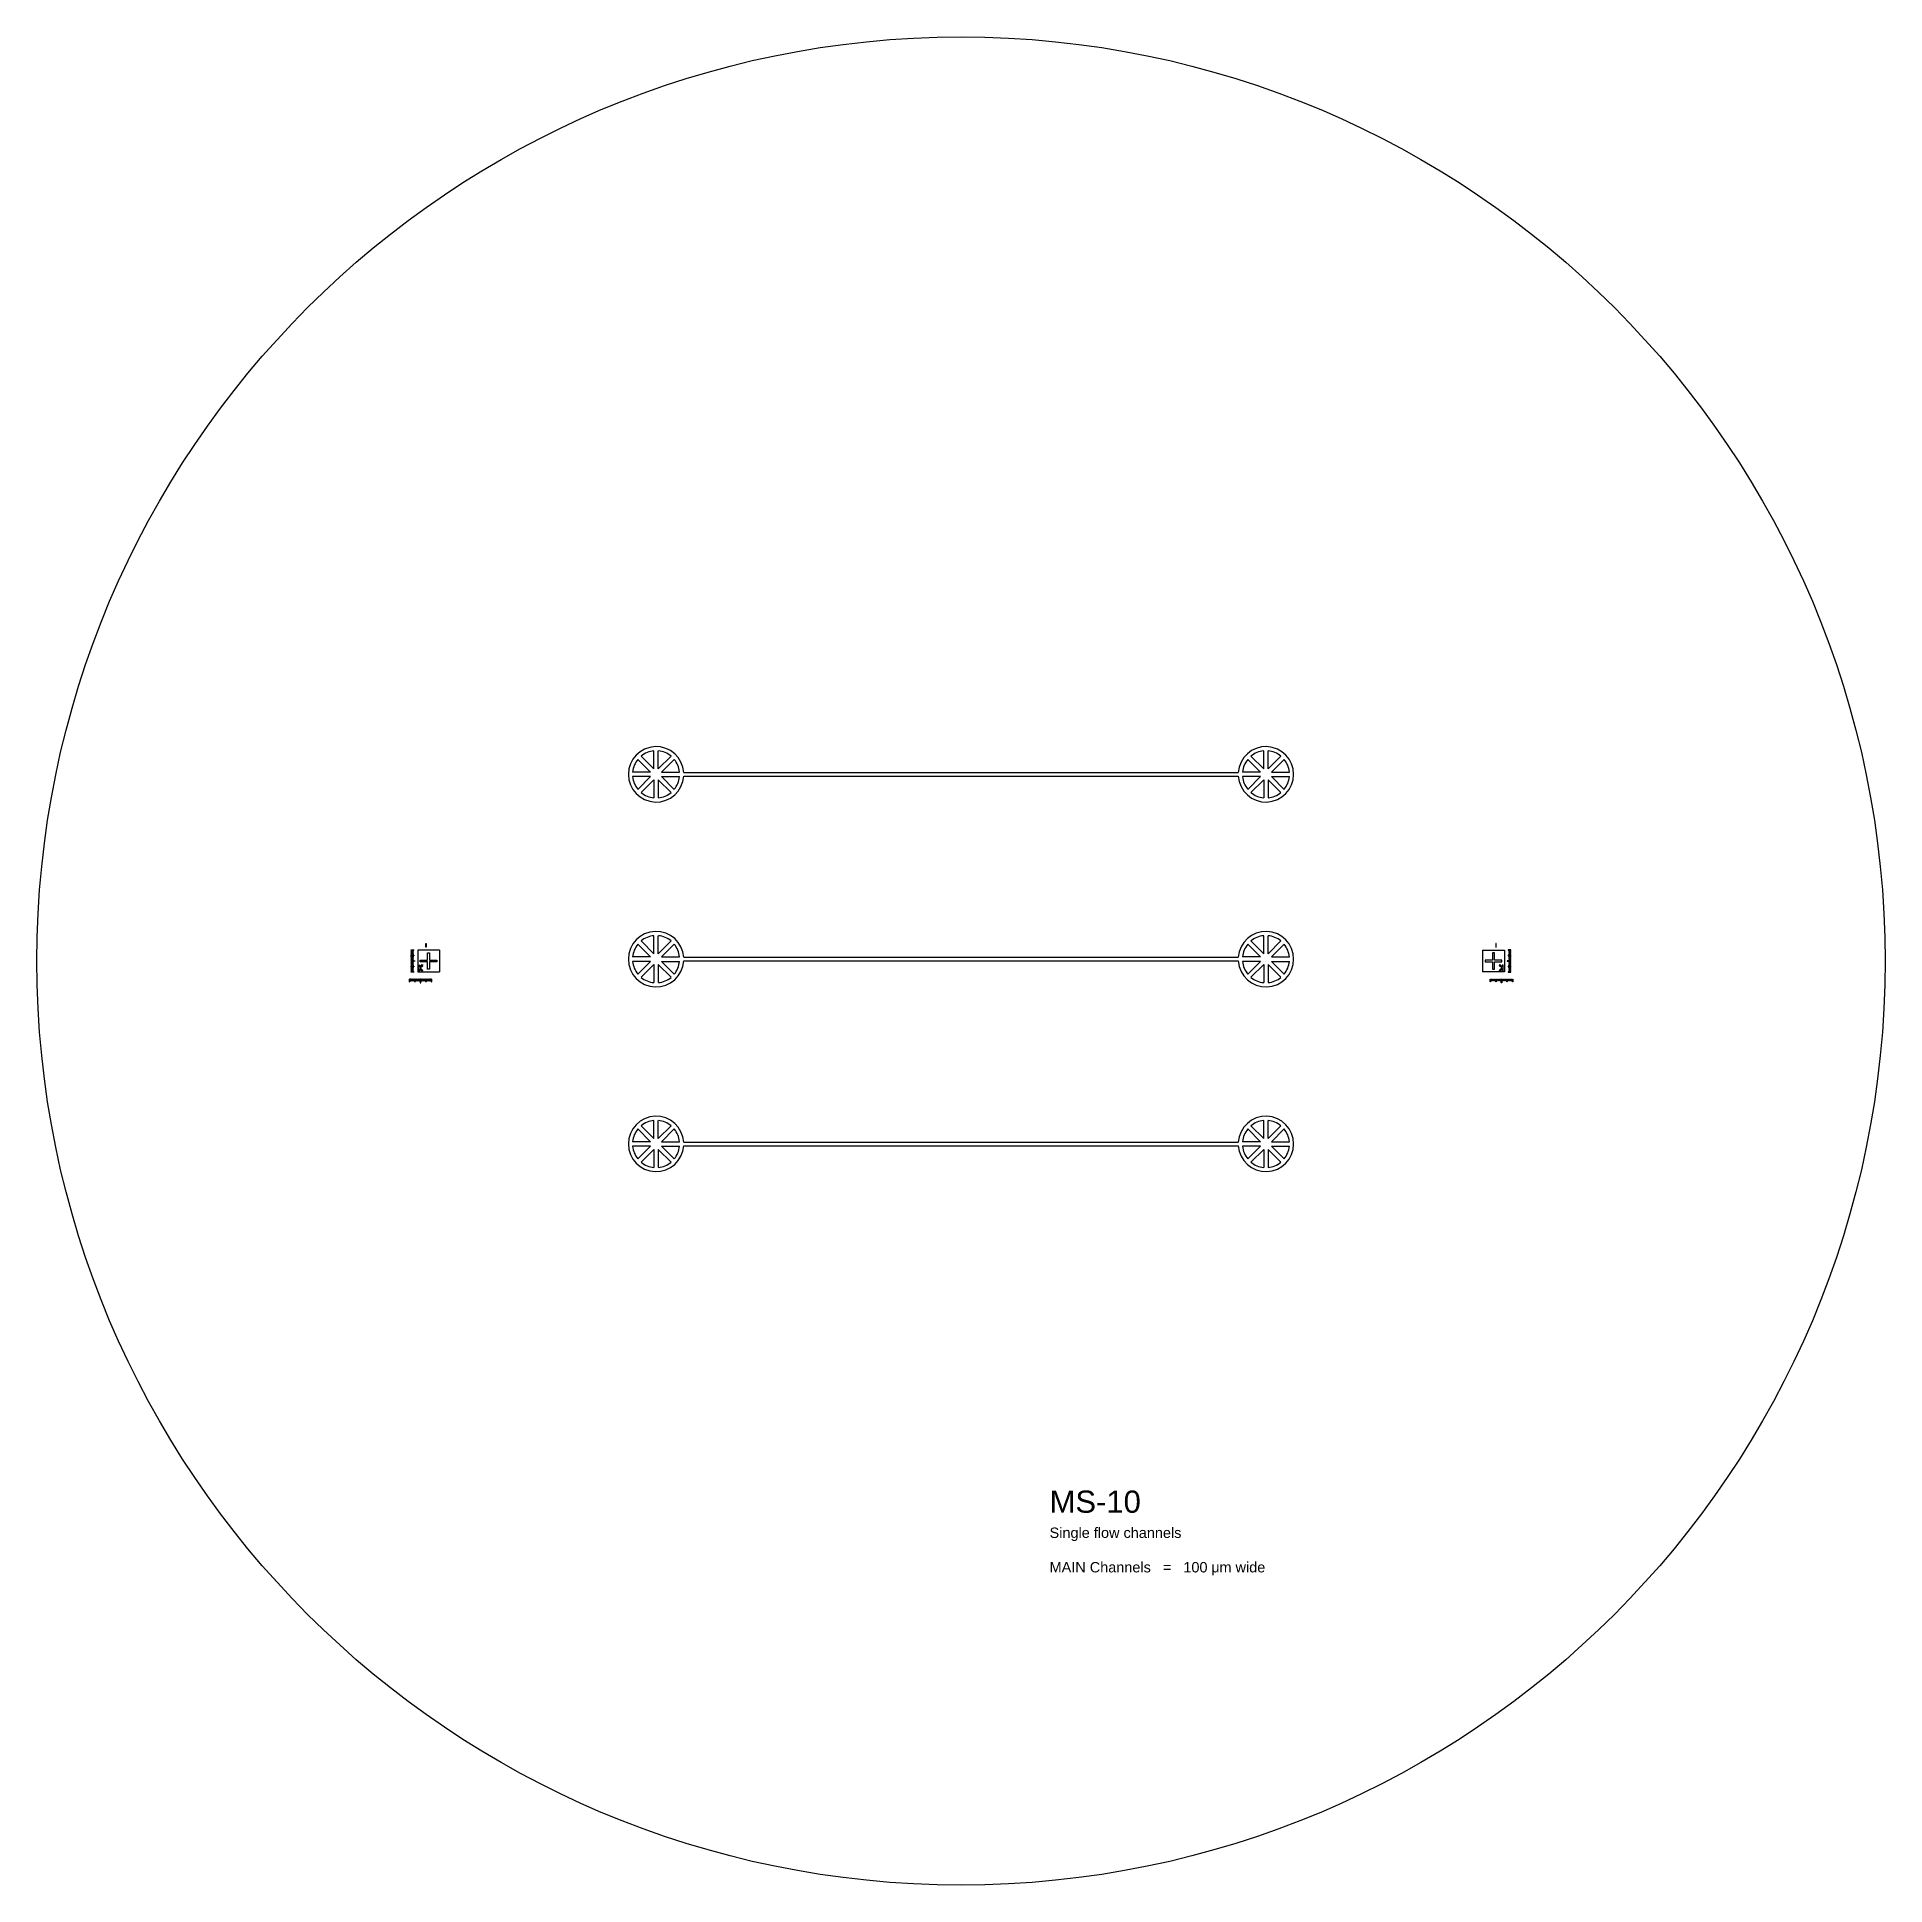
# Model space of a CAD drawing. Header units: millimetres. Extents: x 26241 to 236241, y 30294 to 280394.
# Drawn here: x 106241 to 156241, y 30294 to 80294 of the extents above; entities that cross this region are included whole.
import ezdxf

# ---------------------------------------------------------------- set-up
doc = ezdxf.new("R2010")
doc.units = ezdxf.units.MM
doc.layers.add('CLEAR', color=140, linetype='Continuous')
doc.layers.add('OPAQUE', color=10, linetype='Continuous')
doc.styles.get("Standard").update_dxf_attribs({"font": 'arial.ttf'})

msp = doc.modelspace()

# ---------------------------------------------------------------- texts
at = {"layer": 'CLEAR', "insert": (133638, 40966), "char_height": 280, "attachment_point": 1}
msp.add_mtext_dynamic_manual_height_columns('{\\H2.1429x;MS-10\\H0.83333x;\\P}Single flow channels\\P\\PMAIN Channels   =   100 {\\fSymbol|b0|i0|c2|p18;m}m wide', width=6144.32, gutter_width=5106, heights=[3672], dxfattribs=at)

# ---------------------------------------------------------------- linework, layer by layer
at = {"layer": 'CLEAR'}
for p, q in [((123739, 60394), (138743, 60394)), ((123739, 60294), (138743, 60294)), ((116366, 55600), (116441, 55600)), ((116366, 55588), (116366, 55600)), ((116441, 55588), (116366, 55588)), ((116366, 55570), (116416, 55570)), ((116366, 55558), (116366, 55570)), ((116416, 55558), (116366, 55558)), ((116366, 55540), (116416, 55540)), ((116366, 55528), (116366, 55540)), ((116416, 55528), (116366, 55528)), ((116366, 55510), (116416, 55510)), ((116366, 55498), (116366, 55510)), ((116416, 55570), (116416, 55558)), ((116416, 55540), (116416, 55528)), ((116416, 55510), (116416, 55498)), ((116441, 55600), (116441, 55588)), ((116761, 55669), (116761, 55769)), ((116761, 55769), (116773, 55769)), ((116773, 55669), (116761, 55669)), ((116773, 55769), (116773, 55669)), ((116811, 55319), (116811, 55519)), ((116811, 55519), (116861, 55519)), ((116861, 55519), (116861, 55319)), ((145671, 55519), (145621, 55519)), ((145621, 55519), (145621, 55319)), ((145671, 55319), (145671, 55519)), ((145709, 55769), (145709, 55669)), ((145721, 55769), (145709, 55769)), ((145709, 55669), (145721, 55669)), ((145721, 55669), (145721, 55769)), ((146116, 55600), (146041, 55600)), ((146041, 55600), (146041, 55588)), ((146041, 55588), (146116, 55588)), ((146116, 55570), (146066, 55570)), ((146066, 55570), (146066, 55558)), ((146066, 55558), (146116, 55558)), ((146116, 55540), (146066, 55540)), ((146066, 55540), (146066, 55528)), ((146066, 55528), (146116, 55528)), ((146116, 55510), (146066, 55510)), ((146066, 55510), (146066, 55498)), ((146116, 55588), (146116, 55600)), ((146116, 55558), (146116, 55570)), ((146116, 55528), (146116, 55540)), ((146116, 55498), (146116, 55510)), ((116416, 55498), (116366, 55498)), ((116366, 55480), (116416, 55480)), ((116366, 55468), (116366, 55480)), ((116416, 55468), (116366, 55468)), ((116366, 55450), (116441, 55450)), ((116366, 55438), (116366, 55450)), ((116441, 55438), (116366, 55438)), ((116366, 55420), (116416, 55420)), ((116366, 55408), (116366, 55420)), ((116416, 55408), (116366, 55408)), ((116366, 55390), (116416, 55390)), ((116366, 55378), (116366, 55390)), ((116416, 55378), (116366, 55378)), ((116366, 55360), (116416, 55360)), ((116366, 55348), (116366, 55360)), ((116416, 55348), (116366, 55348)), ((116366, 55330), (116416, 55330)), ((116366, 55318), (116366, 55330)), ((116416, 55318), (116366, 55318)), ((116366, 55300), (116466, 55300)), ((116366, 55288), (116366, 55300)), ((116466, 55288), (116366, 55288)), ((116366, 55270), (116416, 55270)), ((116366, 55258), (116366, 55270)), ((116416, 55258), (116366, 55258)), ((116366, 55240), (116416, 55240)), ((116366, 55228), (116366, 55240)), ((116416, 55228), (116366, 55228)), ((116366, 55210), (116416, 55210)), ((116366, 55198), (116366, 55210)), ((116416, 55198), (116366, 55198)), ((116366, 55180), (116416, 55180)), ((116366, 55168), (116366, 55180)), ((116416, 55168), (116366, 55168)), ((116366, 55150), (116441, 55150)), ((116366, 55138), (116366, 55150)), ((116441, 55138), (116366, 55138)), ((116366, 55120), (116416, 55120)), ((116366, 55108), (116366, 55120)), ((116416, 55108), (116366, 55108)), ((116366, 55090), (116416, 55090)), ((116366, 55078), (116366, 55090)), ((116416, 55078), (116366, 55078)), ((116366, 55060), (116416, 55060)), ((116366, 55048), (116366, 55060)), ((116416, 55048), (116366, 55048)), ((116366, 55030), (116416, 55030)), ((116366, 55018), (116366, 55030)), ((116416, 55018), (116366, 55018)), ((116416, 55480), (116416, 55468)), ((116416, 55420), (116416, 55408)), ((116416, 55390), (116416, 55378)), ((116416, 55360), (116416, 55348)), ((116416, 55330), (116416, 55318)), ((116416, 55270), (116416, 55258)), ((116416, 55240), (116416, 55228)), ((116416, 55210), (116416, 55198)), ((116416, 55180), (116416, 55168)), ((116416, 55120), (116416, 55108)), ((116416, 55090), (116416, 55078)), ((116416, 55060), (116416, 55048)), ((116416, 55030), (116416, 55018)), ((116441, 55450), (116441, 55438)), ((116441, 55150), (116441, 55138)), ((116466, 55300), (116466, 55288)), ((116570, 55184), (116596, 55184)), ((116570, 55028), (116570, 55184)), ((116596, 55028), (116570, 55028)), ((116596, 55127), (116664, 55195)), ((116596, 55184), (116596, 55127)), ((116596, 55084), (116596, 55028)), ((116596, 55084), (116664, 55016)), ((116611, 55319), (116811, 55319)), ((116611, 55269), (116611, 55319)), ((116811, 55269), (116611, 55269)), ((116611, 55106), (116682, 55176)), ((116611, 55106), (116682, 55035)), ((116664, 55195), (116682, 55176)), ((116664, 55016), (116682, 55035)), ((116811, 55069), (116811, 55269)), ((116861, 55069), (116811, 55069)), ((116861, 55319), (117061, 55319)), ((117061, 55269), (116861, 55269)), ((116861, 55269), (116861, 55069)), ((117061, 55319), (117061, 55269)), ((123739, 55394), (138743, 55394)), ((123739, 55294), (138743, 55294)), ((145621, 55319), (145421, 55319)), ((145421, 55319), (145421, 55269)), ((145421, 55269), (145621, 55269)), ((145621, 55269), (145621, 55069)), ((145621, 55069), (145671, 55069)), ((145871, 55319), (145671, 55319)), ((145671, 55069), (145671, 55269)), ((145671, 55269), (145871, 55269)), ((145818, 55195), (145800, 55176)), ((145870, 55106), (145800, 55176)), ((145870, 55106), (145800, 55035)), ((145818, 55016), (145800, 55035)), ((145886, 55127), (145818, 55195)), ((145886, 55084), (145818, 55016)), ((145871, 55269), (145871, 55319)), ((145912, 55184), (145886, 55184)), ((145886, 55184), (145886, 55127)), ((145886, 55084), (145886, 55028)), ((145886, 55028), (145912, 55028)), ((145912, 55028), (145912, 55184)), ((146116, 55300), (146016, 55300)), ((146016, 55300), (146016, 55288)), ((146016, 55288), (146116, 55288)), ((146116, 55450), (146041, 55450)), ((146041, 55450), (146041, 55438)), ((146041, 55438), (146116, 55438)), ((146116, 55150), (146041, 55150)), ((146041, 55150), (146041, 55138)), ((146041, 55138), (146116, 55138)), ((146066, 55498), (146116, 55498)), ((146116, 55480), (146066, 55480)), ((146066, 55480), (146066, 55468)), ((146066, 55468), (146116, 55468)), ((146116, 55420), (146066, 55420)), ((146066, 55420), (146066, 55408)), ((146066, 55408), (146116, 55408)), ((146116, 55390), (146066, 55390)), ((146066, 55390), (146066, 55378)), ((146066, 55378), (146116, 55378)), ((146116, 55360), (146066, 55360)), ((146066, 55360), (146066, 55348)), ((146066, 55348), (146116, 55348)), ((146116, 55330), (146066, 55330)), ((146066, 55330), (146066, 55318)), ((146066, 55318), (146116, 55318)), ((146116, 55270), (146066, 55270)), ((146066, 55270), (146066, 55258)), ((146066, 55258), (146116, 55258)), ((146116, 55240), (146066, 55240)), ((146066, 55240), (146066, 55228)), ((146066, 55228), (146116, 55228)), ((146116, 55210), (146066, 55210)), ((146066, 55210), (146066, 55198)), ((146066, 55198), (146116, 55198)), ((146116, 55180), (146066, 55180)), ((146066, 55180), (146066, 55168)), ((146066, 55168), (146116, 55168)), ((146116, 55120), (146066, 55120)), ((146066, 55120), (146066, 55108)), ((146066, 55108), (146116, 55108)), ((146116, 55090), (146066, 55090)), ((146066, 55090), (146066, 55078)), ((146066, 55078), (146116, 55078)), ((146116, 55060), (146066, 55060)), ((146066, 55060), (146066, 55048)), ((146066, 55048), (146116, 55048)), ((146116, 55030), (146066, 55030)), ((146066, 55030), (146066, 55018)), ((146066, 55018), (146116, 55018)), ((146116, 55468), (146116, 55480)), ((146116, 55438), (146116, 55450)), ((146116, 55408), (146116, 55420)), ((146116, 55378), (146116, 55390)), ((146116, 55348), (146116, 55360)), ((146116, 55318), (146116, 55330)), ((146116, 55288), (146116, 55300)), ((146116, 55258), (146116, 55270)), ((146116, 55228), (146116, 55240)), ((146116, 55198), (146116, 55210)), ((146116, 55168), (146116, 55180)), ((146116, 55138), (146116, 55150)), ((146116, 55108), (146116, 55120)), ((146116, 55078), (146116, 55090)), ((146116, 55048), (146116, 55060)), ((146116, 55018), (146116, 55030)), ((116311, 54804), (116311, 54729)), ((116323, 54804), (116311, 54804)), ((116311, 54729), (116323, 54729)), ((116323, 54729), (116323, 54804)), ((116341, 54804), (116341, 54754)), ((116353, 54804), (116341, 54804)), ((116341, 54754), (116353, 54754)), ((116353, 54754), (116353, 54804)), ((116366, 55000), (116441, 55000)), ((116366, 54988), (116366, 55000)), ((116441, 54988), (116366, 54988)), ((116371, 54804), (116371, 54754)), ((116383, 54804), (116371, 54804)), ((116371, 54754), (116383, 54754)), ((116383, 54754), (116383, 54804)), ((116401, 54804), (116401, 54754)), ((116413, 54804), (116401, 54804)), ((116401, 54754), (116413, 54754)), ((116413, 54754), (116413, 54804)), ((116431, 54804), (116431, 54754)), ((116443, 54804), (116431, 54804)), ((116431, 54754), (116443, 54754)), ((116441, 55000), (116441, 54988)), ((116443, 54754), (116443, 54804)), ((116461, 54804), (116461, 54729)), ((116473, 54804), (116461, 54804)), ((116461, 54729), (116473, 54729)), ((116473, 54729), (116473, 54804)), ((116491, 54804), (116491, 54754)), ((116503, 54804), (116491, 54804)), ((116491, 54754), (116503, 54754)), ((116503, 54754), (116503, 54804)), ((116521, 54804), (116521, 54754)), ((116533, 54804), (116521, 54804)), ((116521, 54754), (116533, 54754)), ((116533, 54754), (116533, 54804)), ((116551, 54804), (116551, 54754)), ((116563, 54804), (116551, 54804)), ((116551, 54754), (116563, 54754)), ((116563, 54754), (116563, 54804)), ((116581, 54804), (116581, 54754)), ((116593, 54804), (116581, 54804)), ((116581, 54754), (116593, 54754)), ((116593, 54754), (116593, 54804)), ((116611, 54804), (116611, 54704)), ((116623, 54804), (116611, 54804)), ((116611, 54704), (116623, 54704)), ((116623, 54704), (116623, 54804)), ((116641, 54804), (116641, 54754)), ((116653, 54804), (116641, 54804)), ((116641, 54754), (116653, 54754)), ((116653, 54754), (116653, 54804)), ((116671, 54804), (116671, 54754)), ((116683, 54804), (116671, 54804)), ((116671, 54754), (116683, 54754)), ((116683, 54754), (116683, 54804)), ((116701, 54804), (116701, 54754)), ((116713, 54804), (116701, 54804)), ((116701, 54754), (116713, 54754)), ((116713, 54754), (116713, 54804)), ((116731, 54804), (116731, 54754)), ((116743, 54804), (116731, 54804)), ((116731, 54754), (116743, 54754)), ((116743, 54754), (116743, 54804)), ((116761, 54804), (116761, 54729)), ((116773, 54804), (116761, 54804)), ((116761, 54729), (116773, 54729)), ((116773, 54729), (116773, 54804)), ((116791, 54804), (116791, 54754)), ((116803, 54804), (116791, 54804)), ((116791, 54754), (116803, 54754)), ((116803, 54754), (116803, 54804)), ((116821, 54804), (116821, 54754)), ((116833, 54804), (116821, 54804)), ((116821, 54754), (116833, 54754)), ((116833, 54754), (116833, 54804)), ((116851, 54804), (116851, 54754)), ((116863, 54804), (116851, 54804)), ((116851, 54754), (116863, 54754)), ((116863, 54754), (116863, 54804)), ((116881, 54804), (116881, 54754)), ((116893, 54804), (116881, 54804)), ((116881, 54754), (116893, 54754)), ((116893, 54754), (116893, 54804)), ((116911, 54804), (116911, 54729)), ((116923, 54804), (116911, 54804)), ((116911, 54729), (116923, 54729)), ((116923, 54729), (116923, 54804)), ((145559, 54729), (145559, 54804)), ((145559, 54804), (145571, 54804)), ((145571, 54729), (145559, 54729)), ((145571, 54804), (145571, 54729)), ((145589, 54754), (145589, 54804)), ((145589, 54804), (145601, 54804)), ((145601, 54754), (145589, 54754)), ((145601, 54804), (145601, 54754)), ((145619, 54754), (145619, 54804)), ((145619, 54804), (145631, 54804)), ((145631, 54754), (145619, 54754)), ((145631, 54804), (145631, 54754)), ((145649, 54754), (145649, 54804)), ((145649, 54804), (145661, 54804)), ((145661, 54754), (145649, 54754)), ((145661, 54804), (145661, 54754)), ((145679, 54754), (145679, 54804)), ((145679, 54804), (145691, 54804)), ((145691, 54754), (145679, 54754)), ((145691, 54804), (145691, 54754)), ((145709, 54729), (145709, 54804)), ((145709, 54804), (145721, 54804)), ((145721, 54729), (145709, 54729)), ((145721, 54804), (145721, 54729)), ((145739, 54754), (145739, 54804)), ((145739, 54804), (145751, 54804)), ((145751, 54754), (145739, 54754)), ((145751, 54804), (145751, 54754)), ((145769, 54754), (145769, 54804)), ((145769, 54804), (145781, 54804)), ((145781, 54754), (145769, 54754)), ((145781, 54804), (145781, 54754)), ((145799, 54754), (145799, 54804)), ((145799, 54804), (145811, 54804)), ((145811, 54754), (145799, 54754)), ((145811, 54804), (145811, 54754)), ((145829, 54754), (145829, 54804)), ((145829, 54804), (145841, 54804)), ((145841, 54754), (145829, 54754)), ((145841, 54804), (145841, 54754)), ((145859, 54704), (145859, 54804)), ((145859, 54804), (145871, 54804)), ((145871, 54704), (145859, 54704)), ((145871, 54804), (145871, 54704)), ((145889, 54754), (145889, 54804)), ((145889, 54804), (145901, 54804)), ((145901, 54754), (145889, 54754)), ((145901, 54804), (145901, 54754)), ((145919, 54754), (145919, 54804)), ((145919, 54804), (145931, 54804)), ((145931, 54754), (145919, 54754)), ((145931, 54804), (145931, 54754)), ((145949, 54754), (145949, 54804)), ((145949, 54804), (145961, 54804)), ((145961, 54754), (145949, 54754)), ((145961, 54804), (145961, 54754)), ((145979, 54754), (145979, 54804)), ((145979, 54804), (145991, 54804)), ((145991, 54754), (145979, 54754)), ((145991, 54804), (145991, 54754)), ((146009, 54729), (146009, 54804)), ((146009, 54804), (146021, 54804)), ((146021, 54729), (146009, 54729)), ((146021, 54804), (146021, 54729)), ((146039, 54754), (146039, 54804)), ((146039, 54804), (146051, 54804)), ((146051, 54754), (146039, 54754)), ((146116, 55000), (146041, 55000)), ((146041, 55000), (146041, 54988)), ((146041, 54988), (146116, 54988)), ((146051, 54804), (146051, 54754)), ((146069, 54754), (146069, 54804)), ((146069, 54804), (146081, 54804)), ((146081, 54754), (146069, 54754)), ((146081, 54804), (146081, 54754)), ((146099, 54754), (146099, 54804)), ((146099, 54804), (146111, 54804)), ((146111, 54754), (146099, 54754)), ((146111, 54804), (146111, 54754)), ((146116, 54988), (146116, 55000)), ((146129, 54754), (146129, 54804)), ((146129, 54804), (146141, 54804)), ((146141, 54754), (146129, 54754)), ((146141, 54804), (146141, 54754)), ((146159, 54729), (146159, 54804)), ((146159, 54804), (146171, 54804)), ((146171, 54729), (146159, 54729)), ((146171, 54804), (146171, 54729)), ((123739, 50394), (138743, 50394)), ((123739, 50294), (138743, 50294))]:
    msp.add_line(p, q, dxfattribs=at)
for centre, start, end in [((122991, 60344), 3.8226, 356.1774), ((139491, 60344), 183.8226, 176.1774), ((122991, 55344), 3.8226, 356.1774), ((139491, 55344), 183.8226, 176.1774), ((122991, 50344), 3.8226, 356.1774), ((139491, 50344), 183.8226, 176.1774)]:
    msp.add_arc(centre, 750, start, end, dxfattribs=at)
at = {"layer": 'OPAQUE'}
for p, q in [((122843, 60405), (122499, 60749)), ((122930, 60492), (122586, 60836)), ((122930, 60492), (122930, 60978)), ((123052, 60492), (123052, 60978)), ((123052, 60492), (123396, 60836)), ((123139, 60405), (123483, 60749)), ((139343, 60405), (138999, 60749)), ((139430, 60492), (139086, 60836)), ((139430, 60492), (139430, 60978)), ((139552, 60492), (139552, 60978)), ((139552, 60492), (139896, 60836)), ((139639, 60405), (139983, 60749)), ((122843, 60405), (122356, 60405)), ((122843, 60282), (122356, 60282)), ((122843, 60282), (122499, 59938)), ((122930, 60196), (122586, 59852)), ((122930, 60196), (122930, 59709)), ((123052, 60196), (123396, 59852)), ((123052, 60196), (123052, 59709)), ((123139, 60405), (123625, 60405)), ((123139, 60282), (123483, 59938)), ((123139, 60282), (123625, 60282)), ((139343, 60405), (138856, 60405)), ((139343, 60282), (138856, 60282)), ((139343, 60282), (138999, 59938)), ((139430, 60196), (139086, 59852)), ((139430, 60196), (139430, 59709)), ((139552, 60196), (139896, 59852)), ((139552, 60196), (139552, 59709)), ((139639, 60405), (140125, 60405)), ((139639, 60282), (139983, 59938)), ((139639, 60282), (140125, 60282)), ((116541, 55589), (116541, 54999)), ((117131, 55589), (116541, 55589)), ((117131, 55589), (117131, 54999)), ((122843, 55405), (122499, 55749)), ((122930, 55492), (122586, 55836)), ((122930, 55492), (122930, 55978)), ((123052, 55492), (123052, 55978)), ((123052, 55492), (123396, 55836)), ((123139, 55405), (123483, 55749)), ((139343, 55405), (138999, 55749)), ((139430, 55492), (139086, 55836)), ((139430, 55492), (139430, 55978)), ((139552, 55492), (139552, 55978)), ((139552, 55492), (139896, 55836)), ((139639, 55405), (139983, 55749)), ((145351, 55589), (145941, 55589)), ((145351, 55589), (145351, 54999)), ((145941, 55589), (145941, 54999)), ((122843, 55405), (122356, 55405)), ((122843, 55282), (122356, 55282)), ((122843, 55282), (122499, 54938)), ((122930, 55196), (122586, 54852)), ((122930, 55196), (122930, 54709)), ((123052, 55196), (123396, 54852)), ((123052, 55196), (123052, 54709)), ((123139, 55405), (123625, 55405)), ((123139, 55282), (123483, 54938)), ((123139, 55282), (123625, 55282)), ((139343, 55405), (138856, 55405)), ((139343, 55282), (138856, 55282)), ((139343, 55282), (138999, 54938)), ((139430, 55196), (139086, 54852)), ((139430, 55196), (139430, 54709)), ((139552, 55196), (139896, 54852)), ((139552, 55196), (139552, 54709)), ((139639, 55405), (140125, 55405)), ((139639, 55282), (139983, 54938)), ((139639, 55282), (140125, 55282)), ((116541, 54999), (117131, 54999)), ((145941, 54999), (145351, 54999)), ((122843, 50405), (122499, 50749)), ((122930, 50492), (122586, 50836)), ((122930, 50492), (122930, 50978)), ((123052, 50492), (123052, 50978)), ((123052, 50492), (123396, 50836)), ((123139, 50405), (123483, 50749)), ((139343, 50405), (138999, 50749)), ((139430, 50492), (139086, 50836)), ((139430, 50492), (139430, 50978)), ((139552, 50492), (139552, 50978)), ((139552, 50492), (139896, 50836)), ((139639, 50405), (139983, 50749)), ((122843, 50405), (122356, 50405)), ((122843, 50282), (122356, 50282)), ((122843, 50282), (122499, 49938)), ((122930, 50196), (122586, 49852)), ((122930, 50196), (122930, 49709)), ((123052, 50196), (123396, 49852)), ((123052, 50196), (123052, 49709)), ((123139, 50405), (123625, 50405)), ((123139, 50282), (123483, 49938)), ((123139, 50282), (123625, 50282)), ((139343, 50405), (138856, 50405)), ((139343, 50282), (138856, 50282)), ((139343, 50282), (138999, 49938)), ((139430, 50196), (139086, 49852)), ((139430, 50196), (139430, 49709)), ((139552, 50196), (139896, 49852)), ((139552, 50196), (139552, 49709)), ((139639, 50405), (140125, 50405)), ((139639, 50282), (139983, 49938)), ((139639, 50282), (140125, 50282))]:
    msp.add_line(p, q, dxfattribs=at)
msp.add_circle((131241, 55294), 25000, dxfattribs=at)
for centre, start, end in [((122991, 60344), 140.5177, 174.4823), ((122991, 60344), 95.5177, 129.4823), ((122991, 60344), 50.5177, 84.4823), ((122991, 60344), 5.5177, 39.4823), ((139491, 60344), 140.5177, 174.4823), ((139491, 60344), 95.5177, 129.4823), ((139491, 60344), 50.5177, 84.4823), ((139491, 60344), 5.5177, 39.4823), ((122991, 60344), 185.5177, 219.4823), ((122991, 60344), 320.5177, 354.4823), ((139491, 60344), 185.5177, 219.4823), ((139491, 60344), 320.5177, 354.4823), ((122991, 60344), 230.5177, 264.4823), ((122991, 60344), 275.5177, 309.4823), ((139491, 60344), 230.5177, 264.4823), ((139491, 60344), 275.5177, 309.4823), ((122991, 55344), 140.5177, 174.4823), ((122991, 55344), 95.5177, 129.4823), ((122991, 55344), 50.5177, 84.4823), ((122991, 55344), 5.5177, 39.4823), ((139491, 55344), 140.5177, 174.4823), ((139491, 55344), 95.5177, 129.4823), ((139491, 55344), 50.5177, 84.4823), ((139491, 55344), 5.5177, 39.4823), ((122991, 55344), 185.5177, 219.4823), ((122991, 55344), 320.5177, 354.4823), ((139491, 55344), 185.5177, 219.4823), ((139491, 55344), 320.5177, 354.4823), ((122991, 55344), 230.5177, 264.4823), ((122991, 55344), 275.5177, 309.4823), ((139491, 55344), 230.5177, 264.4823), ((139491, 55344), 275.5177, 309.4823), ((122991, 50344), 140.5177, 174.4823), ((122991, 50344), 95.5177, 129.4823), ((122991, 50344), 50.5177, 84.4823), ((122991, 50344), 5.5177, 39.4823), ((139491, 50344), 140.5177, 174.4823), ((139491, 50344), 95.5177, 129.4823), ((139491, 50344), 50.5177, 84.4823), ((139491, 50344), 5.5177, 39.4823), ((122991, 50344), 185.5177, 219.4823), ((122991, 50344), 320.5177, 354.4823), ((139491, 50344), 185.5177, 219.4823), ((139491, 50344), 320.5177, 354.4823), ((122991, 50344), 230.5177, 264.4823), ((122991, 50344), 275.5177, 309.4823), ((139491, 50344), 230.5177, 264.4823), ((139491, 50344), 275.5177, 309.4823)]:
    msp.add_arc(centre, 638, start, end, dxfattribs=at)

msp.set_redraw_order([(e.dxf.handle, doc.entitydb.next_handle()) for e in msp.query("TEXT MTEXT ATTDEF DIMENSION ARC_DIMENSION")])  # texts and dimensions are drawn at this point

doc.saveas('drawing.dxf')
